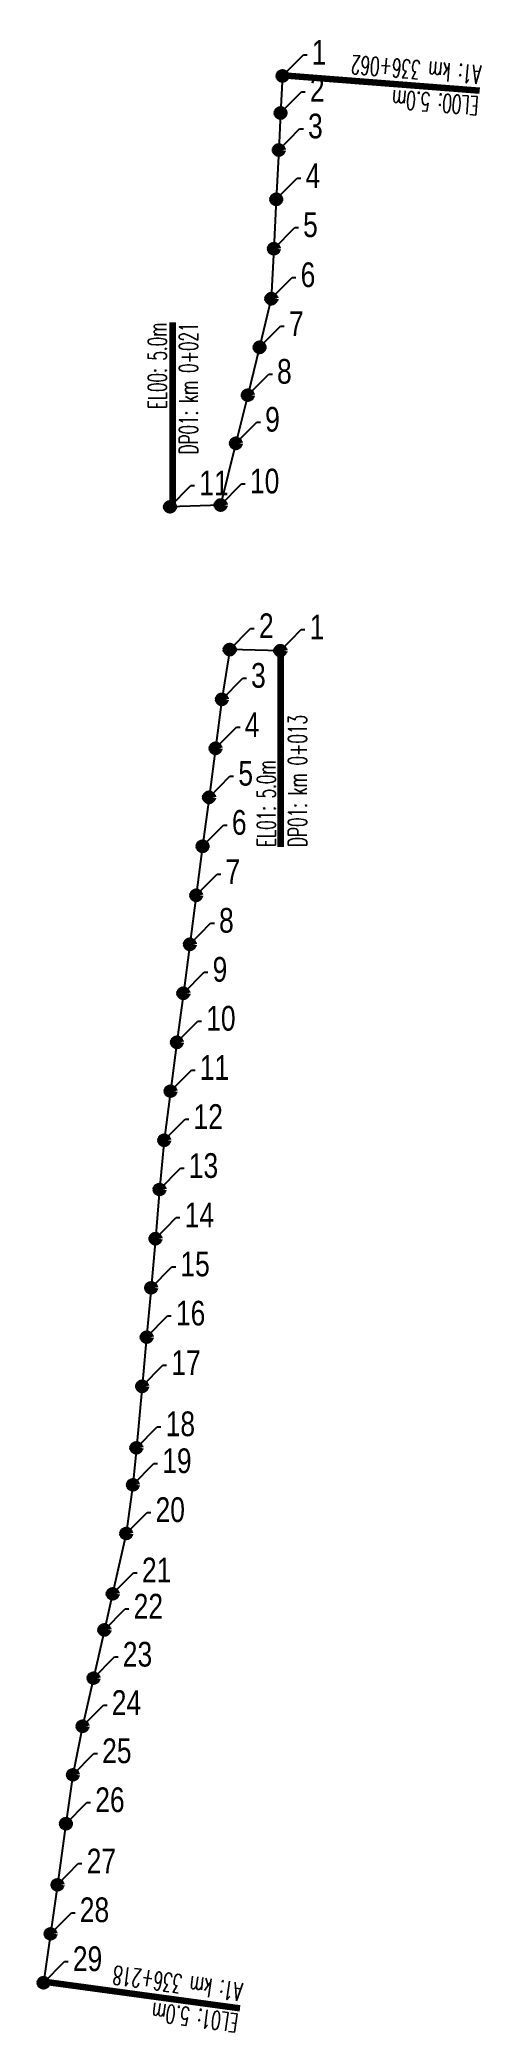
# Model space of a CAD drawing. Header units: metres. Extents: x 7402779 to 7405920, y 5696902 to 5712005.
# Drawn here: x 7402912.9 to 7402948.6, y 5711843.5 to 5712004.8 of the extents above; entities that cross this region are included whole.
import ezdxf

# ---------------------------------------------------------------- set-up
doc = ezdxf.new("R2010")
doc.units = ezdxf.units.M
for name, color, linetype in [('Ekran_akustyczny', 100, 'Continuous'), ('Ekran_akustyczny_6m_opis', 7, 'Continuous'), ('Ekran_akustyczny_pale', 100, 'Continuous'), ('Ekran_akustyczny_pale_opis', 1, 'Continuous')]:
    doc.layers.add(name, color=color, linetype=linetype)
doc.styles.add('CDMSTYLE', font='CDMSIMPL', dxfattribs={"width": 0.8, "bigfont": 'CDMBIGPL'})
doc.styles.add('simplex 0.60', font='simplex.shx', dxfattribs={"width": 0.6})
doc.dimstyles.new('CDM-ME200MM', dxfattribs={"dimscale": 0.2, "dimtxt": 2.5, "dimasz": 1.5, "dimexe": 1.5, "dimexo": 5, "dimgap": 0.5, "dimtad": 1, "dimdec": 0, "dimlfac": 1000, "dimrnd": 1, "dimzin": 9, "dimtxsty": 'CDMSTYLE', "dimblk": 'OBLIQUE', "dimcen": 2.5, "dimdle": 1.5, "dimclrd": 9, "dimclre": 9, "dimadec": 1, "dimazin": 2, "dimtfac": 1, "dimtdec": 0, "dimtix": 1, "dimtmove": 2, "dimatfit": 3, "dimldrblk": 'NONE', "dimfxl": 1, "dimtvp": 1, "dimtolj": 1, "dimtzin": 0, "dimlwd": 25, "dimlwe": 25, "dimarcsym": 0})

msp = doc.modelspace()

# ---------------------------------------------------------------- texts
at = {"layer": 'Ekran_akustyczny_6m_opis', "lineweight": 100, "char_height": 1.5, "style": 'simplex 0.60'}
for s, insert, attachment_point, rotation in [('A1: km 336+062', (7402948.59, 5712002.71), 7, 175.489), ('EL00: 5.0m', (7402948.4, 5712000.19), 7, 175.489), ('EL00: 5.0m', (7402923.11, 5711981.91), 9, 90), ('DP01: km 0+021', (7402925.63, 5711981.91), 9, 90), ('DP01: km 0+013', (7402934.45, 5711939.45), 7, 90), ('EL01: 5.0m', (7402931.93, 5711939.45), 7, 90), ('A1: km 336+218', (7402929.3, 5711847.48), 7, 172.2904), ('EL01: 5.0m', (7402928.96, 5711844.97), 7, 172.2904)]:
    msp.add_mtext(s, dxfattribs=dict(at, insert=insert, attachment_point=attachment_point, rotation=rotation))
at = {"layer": 'Ekran_akustyczny_pale_opis', "color": 1, "lineweight": 100, "char_height": 2, "attachment_point": 4, "style": 'CDMSTYLE'}
for s, insert in [('1', (7402934.85, 5712003.79)), ('2', (7402934.7, 5712000.79)), ('3', (7402934.55, 5711997.8)), ('4', (7402934.35, 5711993.8)), ('5', (7402934.15, 5711989.81)), ('6', (7402933.95, 5711985.76)), ('7', (7402933.01, 5711981.82)), ('8', (7402932.04, 5711977.94)), ('9', (7402931.08, 5711974.06)), ('10', (7402929.85, 5711969.06)), ('11', (7402925.75, 5711968.92)), ('2', (7402930.58, 5711957.36)), ('1', (7402934.68, 5711957.26)), ('3', (7402929.94, 5711953.33)), ('4', (7402929.43, 5711949.36)), ('5', (7402928.91, 5711945.4)), ('6', (7402928.39, 5711941.43)), ('7', (7402927.87, 5711937.46)), ('8', (7402927.35, 5711933.5)), ('9', (7402926.83, 5711929.53)), ('10', (7402926.31, 5711925.57)), ('11', (7402925.79, 5711921.6)), ('12', (7402925.28, 5711917.63)), ('13', (7402924.9, 5711913.65)), ('14', (7402924.57, 5711909.67)), ('15', (7402924.22, 5711905.68)), ('16', (7402923.86, 5711901.7)), ('17', (7402923.49, 5711897.71)), ('18', (7402923.03, 5711892.74)), ('19', (7402922.75, 5711889.75)), ('20', (7402922.21, 5711885.79)), ('21', (7402921.11, 5711880.92)), ('22', (7402920.44, 5711877.99)), ('23', (7402919.56, 5711874.09)), ('24', (7402918.67, 5711870.19)), ('25', (7402917.89, 5711866.27)), ('26', (7402917.33, 5711862.31)), ('27', (7402916.64, 5711857.36)), ('28', (7402916.08, 5711853.4)), ('29', (7402915.52, 5711849.44))]:
    msp.add_mtext(s, dxfattribs=dict(at, insert=insert))

# ---------------------------------------------------------------- blocks, each defined once
blk = doc.blocks.new('_None')
blk = doc.blocks.new('_OBLIQUE')
at = {"color": 0, "linetype": 'ByBlock'}
blk.add_line((-0.5, -0.5), (0.5, 0.5), dxfattribs=at)

# ---------------------------------------------------------------- linework, layer by layer
at = {"layer": 'Ekran_akustyczny', "linetype": 'Continuous', "lineweight": -3}
for points in [[(7402932.48, 5712001.87), (7402932.33, 5711998.87), (7402932.18, 5711995.87), (7402931.98, 5711991.88), (7402931.78, 5711987.88), (7402931.58, 5711983.84), (7402930.63, 5711979.9), (7402929.67, 5711976.02), (7402928.71, 5711972.13), (7402927.48, 5711967.13), (7402923.38, 5711966.99)], [(7402932.31, 5711955.33), (7402928.21, 5711955.43), (7402927.58, 5711951.4), (7402927.06, 5711947.44), (7402926.54, 5711943.47), (7402926.02, 5711939.51), (7402925.5, 5711935.54), (7402924.98, 5711931.57), (7402924.46, 5711927.61), (7402923.94, 5711923.64), (7402923.42, 5711919.67), (7402922.91, 5711915.71), (7402922.53, 5711911.73), (7402922.2, 5711907.74), (7402921.85, 5711903.76), (7402921.49, 5711899.77), (7402921.12, 5711895.79), (7402920.66, 5711890.81), (7402920.38, 5711887.82), (7402919.84, 5711883.87), (7402918.74, 5711878.99), (7402918.07, 5711876.07), (7402917.19, 5711872.17), (7402916.3, 5711868.26), (7402915.52, 5711864.34), (7402914.96, 5711860.38), (7402914.27, 5711855.43), (7402913.71, 5711851.47), (7402913.15, 5711847.51)]]:
    msp.add_lwpolyline(points, dxfattribs=at)
at = {"layer": 'Ekran_akustyczny_6m_opis', "lineweight": 100}
for p, q in [((7402948.43, 5712000.65), (7402932.48, 5712001.91)), ((7402923.57, 5711981.91), (7402923.57, 5711966.84)), ((7402932.31, 5711955.34), (7402932.31, 5711939.45)), ((7402929.02, 5711845.43), (7402913.16, 5711847.58))]:
    msp.add_line(p, q, dxfattribs=at)
at = {"layer": 'Ekran_akustyczny_pale', "lineweight": 100}
for centre in [(7402932.48, 5712001.87), (7402932.33, 5711998.87), (7402932.18, 5711995.87), (7402931.98, 5711991.88), (7402931.78, 5711987.88), (7402931.58, 5711983.84), (7402930.63, 5711979.9), (7402929.67, 5711976.02), (7402928.71, 5711972.13), (7402923.38, 5711966.99), (7402927.48, 5711967.13), (7402928.21, 5711955.43), (7402932.31, 5711955.34), (7402927.57, 5711951.4), (7402927.06, 5711947.44), (7402926.54, 5711943.47), (7402926.02, 5711939.51), (7402925.5, 5711935.54), (7402924.98, 5711931.57), (7402924.46, 5711927.61), (7402923.94, 5711923.64), (7402923.42, 5711919.68), (7402922.91, 5711915.71), (7402922.53, 5711911.73), (7402922.2, 5711907.74), (7402921.85, 5711903.76), (7402921.49, 5711899.77), (7402921.12, 5711895.79), (7402920.66, 5711890.81), (7402920.38, 5711887.82), (7402919.84, 5711883.87), (7402918.74, 5711878.99), (7402918.07, 5711876.07), (7402917.19, 5711872.17), (7402916.3, 5711868.27), (7402915.52, 5711864.34), (7402914.96, 5711860.38), (7402914.27, 5711855.43), (7402913.71, 5711851.47), (7402913.15, 5711847.51)]:
    msp.add_circle(centre, 0.3, dxfattribs=at)

msp.set_redraw_order([(e.dxf.handle, doc.entitydb.next_handle()) for e in msp.query("TEXT MTEXT ATTDEF DIMENSION ARC_DIMENSION")])  # texts and dimensions are drawn at this point

# ---------------------------------------------------------------- leaders
at = {"layer": 'Ekran_akustyczny_pale_opis', "color": 1, "lineweight": 100, "annotation_type": 0, "has_hookline": 1, "hookline_direction": 0}
for points, text_width in [([(7402932.48, 5712001.87), (7402934.17, 5712003.58), (7402934.47, 5712003.58)], 0.381), ([(7402932.33, 5711998.87), (7402934.02, 5712000.58), (7402934.32, 5712000.58)], 1.07), ([(7402932.18, 5711995.87), (7402933.87, 5711997.59), (7402934.17, 5711997.59)], 1.07), ([(7402931.98, 5711991.88), (7402933.67, 5711993.59), (7402933.97, 5711993.59)], 1.14), ([(7402931.78, 5711987.88), (7402933.47, 5711989.6), (7402933.77, 5711989.6)], 1.07), ([(7402931.58, 5711983.84), (7402933.27, 5711985.55), (7402933.57, 5711985.55)], 0.99), ([(7402930.63, 5711979.9), (7402932.33, 5711981.61), (7402932.63, 5711981.61)], 1.07), ([(7402929.67, 5711976.02), (7402931.37, 5711977.73), (7402931.67, 5711977.73)], 1.07), ([(7402928.71, 5711972.13), (7402930.41, 5711973.85), (7402930.71, 5711973.85)], 0.99), ([(7402923.38, 5711966.99), (7402925.07, 5711968.71), (7402925.37, 5711968.71)], 1.6), ([(7402927.48, 5711967.13), (7402929.17, 5711968.85), (7402929.47, 5711968.85)], 2.29), ([(7402928.21, 5711955.43), (7402929.9, 5711957.15), (7402930.2, 5711957.15)], 1.07), ([(7402932.31, 5711955.34), (7402934, 5711957.05), (7402934.3, 5711957.05)], 0.381), ([(7402927.57, 5711951.4), (7402929.27, 5711953.12), (7402929.57, 5711953.12)], 1.07), ([(7402927.06, 5711947.44), (7402928.75, 5711949.15), (7402929.05, 5711949.15)], 1.14), ([(7402926.54, 5711943.47), (7402928.23, 5711945.19), (7402928.53, 5711945.19)], 1.07), ([(7402926.02, 5711939.51), (7402927.71, 5711941.22), (7402928.01, 5711941.22)], 0.99), ([(7402925.5, 5711935.54), (7402927.19, 5711937.25), (7402927.49, 5711937.25)], 1.07), ([(7402924.98, 5711931.57), (7402926.67, 5711933.29), (7402926.97, 5711933.29)], 1.07), ([(7402924.46, 5711927.61), (7402926.15, 5711929.32), (7402926.45, 5711929.32)], 0.99), ([(7402923.94, 5711923.64), (7402925.63, 5711925.35), (7402925.93, 5711925.35)], 2.29), ([(7402923.42, 5711919.68), (7402925.12, 5711921.39), (7402925.42, 5711921.39)], 1.6), ([(7402922.91, 5711915.71), (7402924.6, 5711917.42), (7402924.9, 5711917.42)], 2.29), ([(7402922.53, 5711911.73), (7402924.22, 5711913.44), (7402924.52, 5711913.44)], 2.29), ([(7402922.2, 5711907.74), (7402923.89, 5711909.45), (7402924.19, 5711909.45)], 2.36), ([(7402921.85, 5711903.76), (7402923.54, 5711905.47), (7402923.84, 5711905.47)], 2.29), ([(7402921.49, 5711899.77), (7402923.18, 5711901.49), (7402923.48, 5711901.49)], 2.21), ([(7402921.12, 5711895.79), (7402922.81, 5711897.5), (7402923.11, 5711897.5)], 2.29), ([(7402920.66, 5711890.81), (7402922.35, 5711892.52), (7402922.65, 5711892.52)], 2.29), ([(7402920.38, 5711887.82), (7402922.07, 5711889.54), (7402922.37, 5711889.54)], 2.21), ([(7402919.84, 5711883.87), (7402921.54, 5711885.58), (7402921.84, 5711885.58)], 2.59), ([(7402918.74, 5711878.99), (7402920.43, 5711880.7), (7402920.73, 5711880.7)], 1.9), ([(7402918.07, 5711876.07), (7402919.76, 5711877.78), (7402920.06, 5711877.78)], 2.59), ([(7402917.19, 5711872.17), (7402918.88, 5711873.88), (7402919.18, 5711873.88)], 2.59), ([(7402916.3, 5711868.27), (7402917.99, 5711869.98), (7402918.29, 5711869.98)], 2.67), ([(7402915.52, 5711864.34), (7402917.21, 5711866.06), (7402917.51, 5711866.06)], 2.59), ([(7402914.96, 5711860.38), (7402916.66, 5711862.1), (7402916.96, 5711862.1)], 2.51), ([(7402914.27, 5711855.43), (7402915.96, 5711857.15), (7402916.26, 5711857.15)], 2.59), ([(7402913.71, 5711851.47), (7402915.4, 5711853.18), (7402915.7, 5711853.18)], 2.59), ([(7402913.15, 5711847.51), (7402914.84, 5711849.22), (7402915.14, 5711849.22)], 2.51)]:
    msp.add_leader(points, dimstyle='CDM-ME200MM', override={"dimtxt": 3.5, "dimgap": 0.5, "dimtad": 0, "dimzin": 0, "dimclrd": 1}, dxfattribs=dict(at, text_width=text_width))

doc.saveas('drawing.dxf')
